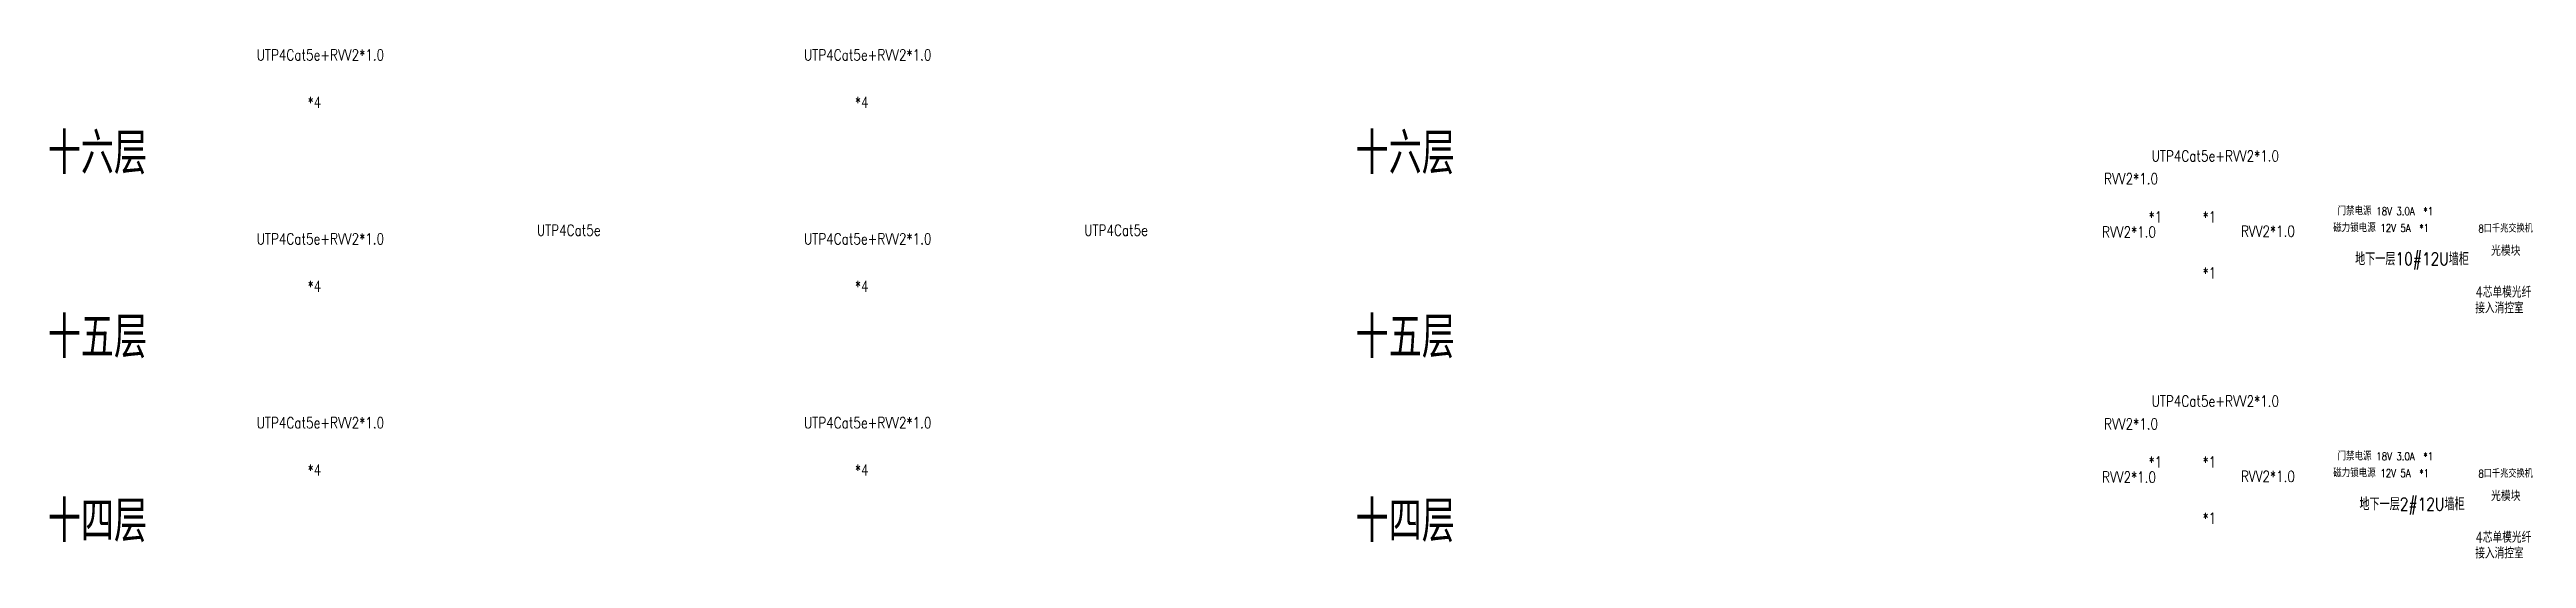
# Model space of a CAD drawing. Extents: x 2114868 to 5528286, y 1846921 to 2016792.
# Drawn here: x 3153605 to 3188904, y 1901759 to 1909025 of the extents above; entities that cross this region are included whole.
import ezdxf
from ezdxf.enums import TextEntityAlignment as Align

# ---------------------------------------------------------------- set-up
doc = ezdxf.new("R2010")
doc.units = 0
doc.header["$LTSCALE"] = 1000
doc.header["$MEASUREMENT"] = 0
doc.layers.add('T-EQUP-LIST-PLAN', color=3, linetype='Continuous')
doc.layers.add('智能化', color=7, linetype='Continuous')
doc.styles.add('_TEL_DIM', font='SIMPLEX', dxfattribs={"width": 0.8, "height": 3.5, "bigfont": 'HZTXT'})

msp = doc.modelspace()

# ---------------------------------------------------------------- texts
at = {"layer": 'T-EQUP-LIST-PLAN', "style": '_TEL_DIM', "width": 0.8}
for s, p in [('十六层', (3154287, 1907569)), ('十六层', (3172925, 1907569)), ('十五层', (3154287, 1904944)), ('十五层', (3172925, 1904944)), ('十四层', (3154287, 1902319)), ('十四层', (3172925, 1902319))]:
    msp.add_text(s, height=590, dxfattribs=at).set_placement(p, align=Align.MIDDLE)
at = {"layer": '智能化', "color": 120, "style": '_TEL_DIM', "width": 0.8}
for s, height, p in [('UTP4Cat5e+RVV2*1.0', 156.79, (3156556, 1908868)), ('UTP4Cat5e+RVV2*1.0', 156.79, (3164356, 1908868)), ('UTP4Cat5e+RVV2*1.0', 156.79, (3183561, 1907426)), ('RVV2*1.0', 156.8, (3182885, 1907100)), ('UTP4Cat5e', 156.8, (3160550, 1906366)), ('UTP4Cat5e', 156.8, (3168350, 1906366)), ('RVV2*1.0', 156.8, (3182856, 1906341)), ('RVV2*1.0', 156.8, (3184835, 1906352)), ('UTP4Cat5e+RVV2*1.0', 156.79, (3156556, 1906243)), ('UTP4Cat5e+RVV2*1.0', 156.79, (3164356, 1906243)), ('接入消控室', 156.8, (3188174, 1905258)), ('4芯单模光纤', 156.8, (3188174, 1905483)), ('UTP4Cat5e+RVV2*1.0', 156.79, (3183561, 1903927)), ('UTP4Cat5e+RVV2*1.0', 156.79, (3156556, 1903618)), ('UTP4Cat5e+RVV2*1.0', 156.79, (3164356, 1903618)), ('RVV2*1.0', 156.8, (3182885, 1903601)), ('RVV2*1.0', 156.8, (3182856, 1902842)), ('RVV2*1.0', 156.8, (3184835, 1902853)), ('接入消控室', 156.8, (3188174, 1901759)), ('4芯单模光纤', 156.8, (3188174, 1901984))]:
    msp.add_text(s, height=height, dxfattribs=at).set_placement(p)
at = {"layer": '智能化', "color": 3, "style": '_TEL_DIM', "width": 0.8}
for s, p in [('*4', (3157282, 1908192)), ('*4', (3165082, 1908192)), ('*1', (3183518, 1906556)), ('*1', (3184288, 1906556)), ('*1', (3184288, 1905756)), ('*4', (3157282, 1905567)), ('*4', (3165082, 1905567)), ('*4', (3157282, 1902942)), ('*4', (3165082, 1902942)), ('*1', (3183518, 1903057)), ('*1', (3184288, 1903057)), ('*1', (3184288, 1902256))]:
    msp.add_text(s, height=156.8, dxfattribs=at).set_placement(p)
at = {"layer": '智能化', "color": 2, "linetype": 'ByBlock', "style": '_TEL_DIM', "width": 0.8}
for s, height, p in [('磁力锁电源', 112.5, (3186453, 1906476)), ('门禁电源', 112.5, (3186453, 1906716)), ('18V 3.0A  *1', 112.5, (3187169, 1906716)), ('12V 5A  *1', 112.5, (3187169, 1906476)), ('8口千兆交换机', 108, (3188608, 1906468)), ('地下一层10#12U墙柜', 180, (3187273, 1906035)), ('光模块', 135, (3188609, 1906148)), ('磁力锁电源', 112.5, (3186453, 1902977)), ('门禁电源', 112.5, (3186453, 1903217)), ('18V 3.0A  *1', 112.5, (3187169, 1903217)), ('12V 5A  *1', 112.5, (3187169, 1902977)), ('8口千兆交换机', 108, (3188608, 1902969)), ('地下一层2#12U墙柜', 180, (3187273, 1902536)), ('光模块', 135, (3188609, 1902649))]:
    msp.add_text(s, height=height, dxfattribs=at).set_placement(p, align=Align.MIDDLE_CENTER)

doc.saveas('drawing.dxf')
